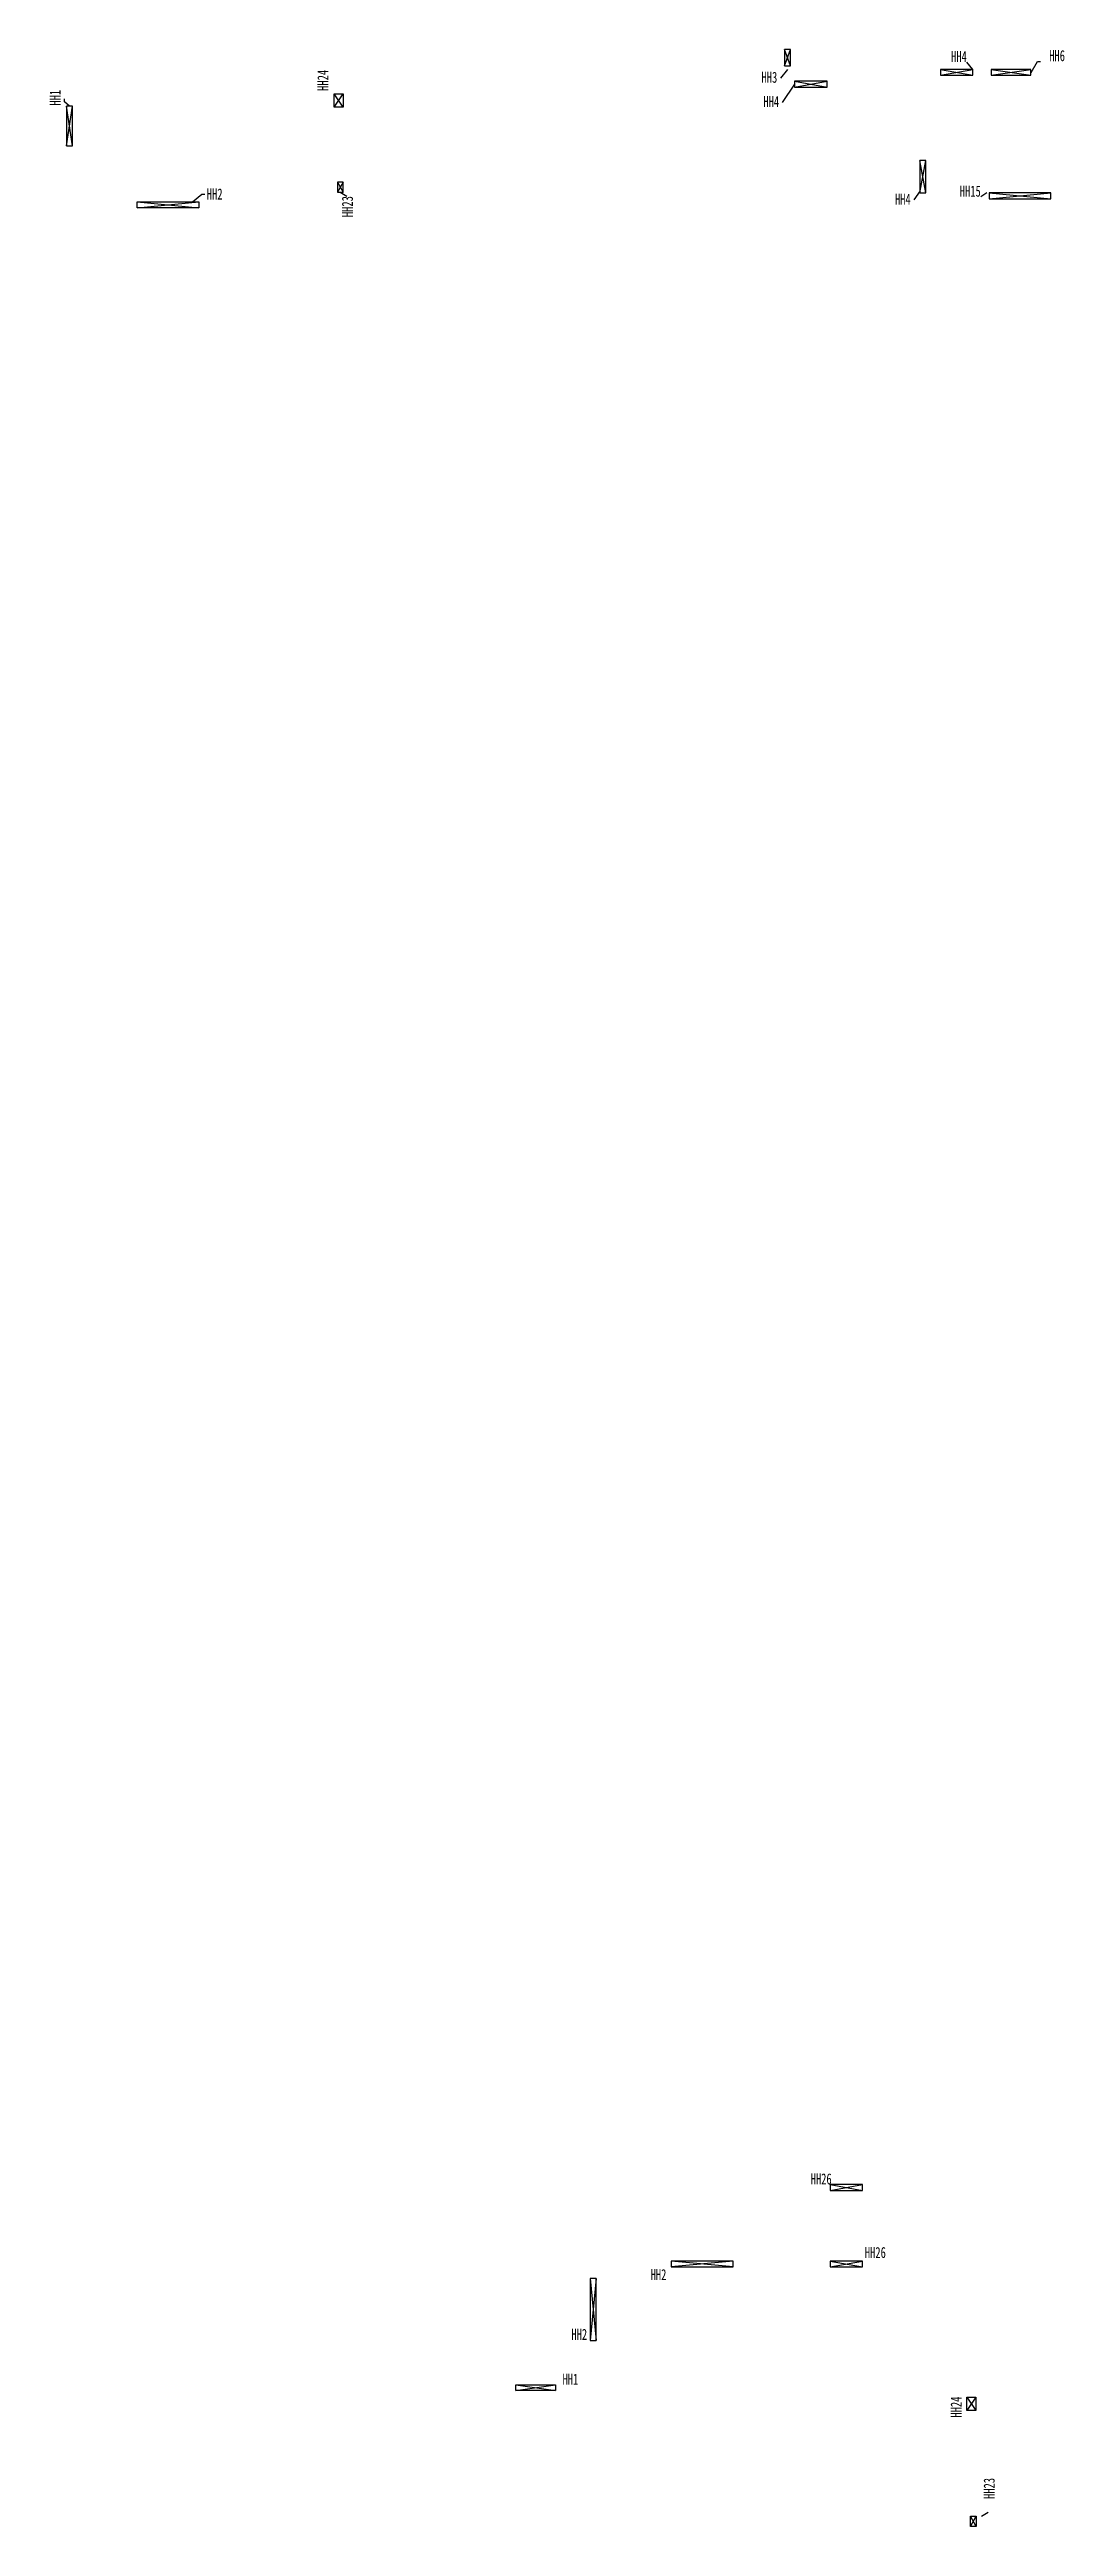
# Model space of a CAD drawing. Extents: x -156636 to 2221364, y 323897 to 2023897.
# Drawn here: x 926049 to 960537, y 1093707 to 1177902 of the extents above; entities that cross this region are included whole.
import ezdxf

# ---------------------------------------------------------------- set-up
doc = ezdxf.new("R2010")
doc.units = 0
doc.header["$LTSCALE"] = 1000
doc.layers.get('0').update_dxf_attribs({"linetype": 'CONTINUOUS'})
doc.layers.add('C-XREF-SLCT', color=7, linetype='CONTINUOUS', plot=False)
doc.layers.add('H-HOLE', color=7, linetype='CONTINUOUS')
doc.layers.add('h-hole-dims', color=7, linetype='CONTINUOUS')
doc.styles.add('Acs', font='', dxfattribs={"width": 0.7})
doc.styles.add('TH-STYLE1', font='', dxfattribs={"width": 0.7})
doc.styles.get('Acs').set_extended_font_data('SimSun')
doc.styles.get('TH-STYLE1').set_extended_font_data('SimSun')
doc.dimstyles.new('TH-DIM100', dxfattribs={"dimscale": 100, "dimtxt": 2.5, "dimasz": 1, "dimexe": 2, "dimexo": 3, "dimgap": 1.5, "dimtad": 1, "dimdec": 3, "dimdsep": 46, "dimtxsty": 'TH-STYLE1', "dimblk": 'ARCHTICK', "dimcen": 0, "dimclrd": 256, "dimclre": 256, "dimclrt": 256, "dimazin": 2, "dimtfac": 1, "dimtdec": 3, "dimtofl": 0, "dimtmove": 0, "dimatfit": 3, "dimfxl": 0.18, "dimtolj": 1, "dimtzin": 0, "dimlwd": -1, "dimlwe": -1, "dimarcsym": 0})

msp = doc.modelspace()

# ---------------------------------------------------------------- texts
at = {"layer": 'h-hole-dims', "char_height": 375, "rotation": 90, "style": 'TH-STYLE1'}
for s, insert, attachment_point in [('HH24', (935525, 1177212), 9), ('HH1', (926424, 1175995), 7), ('HH23', (936364, 1172920, 0), 9), ('HH24', (957044, 1097408, 0), 7), ('HH23', (958172, 1094642, 0), 7)]:
    msp.add_mtext(s, dxfattribs=dict(at, insert=insert, attachment_point=attachment_point))
at = {"layer": 'h-hole-dims', "char_height": 375, "style": 'TH-STYLE1'}
for s, insert, attachment_point in [('HH3', (950778, 1176767, 0), 9), ('HH4', (957219, 1177478, 1800), 9), ('HH6', (960020, 1177501, 0), 7), ('HH4', (950840, 1175944, 0), 9), ('HH2', (931928, 1172804, 0), 9), ('HH4', (955312, 1172626, 0), 9), ('HH26', (952627, 1105328, 1800), 9), ('HH26', (954468, 1102827), 9), ('HH2', (946474, 1102081, 0), 7), ('HH2', (943781, 1100051, 0), 7), ('HH1', (943482, 1098527), 7)]:
    msp.add_mtext(s, dxfattribs=dict(at, insert=insert, attachment_point=attachment_point))
at = {"layer": 'h-hole-dims', "color": 1, "insert": (957694, 1172896, 0), "char_height": 375, "attachment_point": 9, "style": 'TH-STYLE1'}
msp.add_mtext('HH15', dxfattribs=at)

# ---------------------------------------------------------------- blocks, each defined once
blk = doc.blocks.new('_ArchTick')
at = {"color": 0, "linetype": 'ByBlock', "const_width": 0.15}
blk.add_lwpolyline([(-0.5, -0.5), (0.5, 0.5)], dxfattribs=at)
blk = doc.blocks.new('*U2')
at = {"layer": 'H-HOLE'}
for p, q in [((-500, 0), (850, 200)), ((-500, 200), (850, 0))]:
    blk.add_line(p, q, dxfattribs=at)
blk.add_lwpolyline([(-500, 0), (850, 0), (850, 200), (-500, 200)], close=True, dxfattribs=at)
blk = doc.blocks.new('*U3')
at = {"layer": 'H-HOLE'}
for p, q in [((-500, 0), (1600, 200)), ((-500, 200), (1600, 0))]:
    blk.add_line(p, q, dxfattribs=at)
blk.add_lwpolyline([(-500, 0), (1600, 0), (1600, 200), (-500, 200)], close=True, dxfattribs=at)
blk = doc.blocks.new('*U6')
at = {"layer": 'H-HOLE'}
for p, q in [((-500, 0), (50, 200)), ((-500, 200), (50, 0))]:
    blk.add_line(p, q, dxfattribs=at)
blk.add_lwpolyline([(-500, 0), (50, 0), (50, 200), (-500, 200)], close=True, dxfattribs=at)
blk = doc.blocks.new('*U4')
at = {"layer": 'H-HOLE'}
for p, q in [((-500, 0), (600, 200)), ((-500, 200), (600, 0))]:
    blk.add_line(p, q, dxfattribs=at)
blk.add_lwpolyline([(-500, 0), (600, 0), (600, 200), (-500, 200)], close=True, dxfattribs=at)
blk = doc.blocks.new('*U17')
at = {"layer": 'H-HOLE'}
for p, q in [((-500, 0), (-270, 130)), ((-500, 130), (-270, 0))]:
    blk.add_line(p, q, dxfattribs=at)
blk.add_lwpolyline([(-500, 0), (-270, 0), (-270, 130), (-500, 130)], close=True, dxfattribs=at)
blk = doc.blocks.new('*U18')
at = {"layer": 'H-HOLE'}
for p, q in [((-500, 0), (-50, 300)), ((-500, 300), (-50, 0))]:
    blk.add_line(p, q, dxfattribs=at)
blk.add_lwpolyline([(-500, 0), (-50, 0), (-50, 300), (-500, 300)], close=True, dxfattribs=at)
blk = doc.blocks.new('AcsAcadShareArea')
for points in [[(0, 0), (118900, 0), (118900, 85000), (0, 85000)], [(0, 0), (6892.9, 0), (6892.9, 2699.2), (0, 2699.2)], [(6892.9, 0), (28409.4, 0), (28409.4, 2708.4), (6892.9, 2708.4)], [(0, 733), (0, 733), (0, 0), (0, 0)]]:
    blk.add_lwpolyline(points, close=True)
at = {"insert": (596.8, 1991.4), "char_height": 1000, "width": 6073.9, "attachment_point": 1, "style": 'Acs'}
blk.add_mtext('唯一编号：', dxfattribs=at)
at = {"style": 'Acs', "width": 0.8}
blk.add_attdef('唯一编号', (7537.4, 860.8), '', height=1000, dxfattribs=at)

# ---------------------------------------------------------------- block references
at = {"layer": 'C-XREF-SLCT', "xscale": 20, "yscale": 20, "zscale": 20}
msp.add_blockref('AcsAcadShareArea', (-156636, 323897), dxfattribs=at).add_auto_attribs({'唯一编号': '留洞'})
at = {"layer": 'H-HOLE'}
for name, p, rotation in [('*U6', (951224, 1177852), 90), ('*U2', (926824, 1175127), 90), ('*U4', (955824, 1173527), 90), ('*U3', (944424, 1101631), 269.9999999999999), ('*U3', (948774, 1102727), 179.9999999999999)]:
    msp.add_blockref(name, p, dxfattribs=dict(at, rotation=rotation))
for name, p in [('*U4', (956824, 1177027, 1800)), ('*U2', (958546, 1177027)), ('*U4', (951869, 1176626)), ('*U3', (958474, 1172827)), ('*U4', (953077, 1105128, 1800)), ('*U4', (953077, 1102527, 0))]:
    msp.add_blockref(name, p, dxfattribs=at)
at = {"layer": 'H-HOLE', "xscale": -1}
for name, p, rotation in [('*U18', (935724, 1176447), 270), ('*U3', (929524, 1172727, 0), 180), ('*U2', (942392, 1098527), 180), ('*U18', (957524, 1097601), 90)]:
    msp.add_blockref(name, p, dxfattribs=dict(at, rotation=rotation))
at = {"layer": 'H-HOLE', "yscale": 1.5, "zscale": 1.5, "rotation": 270}
for p, xscale in [((935829, 1172647), 1.5), ((957347, 1094457), -1.5)]:
    msp.add_blockref('*U17', p, dxfattribs=dict(at, xscale=xscale))

msp.set_redraw_order([(e.dxf.handle, doc.entitydb.next_handle()) for e in msp.query("TEXT MTEXT ATTDEF DIMENSION ARC_DIMENSION")])  # texts and dimensions are drawn at this point

# ---------------------------------------------------------------- leaders
at = {"layer": 'h-hole-dims'}
for points in [[(951124, 1177227), (950889, 1176928)], [(957424, 1177227, 1800), (957219, 1177478, 1800)], [(951369, 1176726), (950950, 1176106)], [(935926, 1173052, -3200), (936147, 1172916, -3200)], [(955632, 1173098), (955422, 1172788)], [(957898, 1173027), (957694, 1172896)], [(957721, 1094052, -3200), (957941, 1094189, -3200)]]:
    msp.add_leader(points, dimstyle='TH-DIM100', override={"dimgap": 1.5, "dimtad": 0}, dxfattribs=at)
at = {"layer": 'h-hole-dims', "annotation_type": 0, "has_hookline": 1, "hookline_direction": 0}
for points, text_width in [([(959406, 1177127, 0), (959620, 1177501, 0), (959720, 1177501, 0)], 534), ([(930904, 1172727, 0), (931228, 1172989, 0), (931328, 1172989, 0)], 529)]:
    msp.add_leader(points, dimstyle='TH-DIM100', override={"dimgap": 1.5, "dimtad": 0}, dxfattribs=dict(at, text_width=text_width))
at = {"layer": 'h-hole-dims', "annotation_type": 0, "has_hookline": 1, "hookline_direction": 0, "text_width": 515, "horizontal_direction": (0, 1, 0)}
msp.add_leader([(926724, 1175977), (926558, 1176128), (926558, 1176228)], dimstyle='TH-DIM100', override={"dimgap": 1.5, "dimtad": 0}, dxfattribs=at)

doc.saveas('drawing.dxf')
